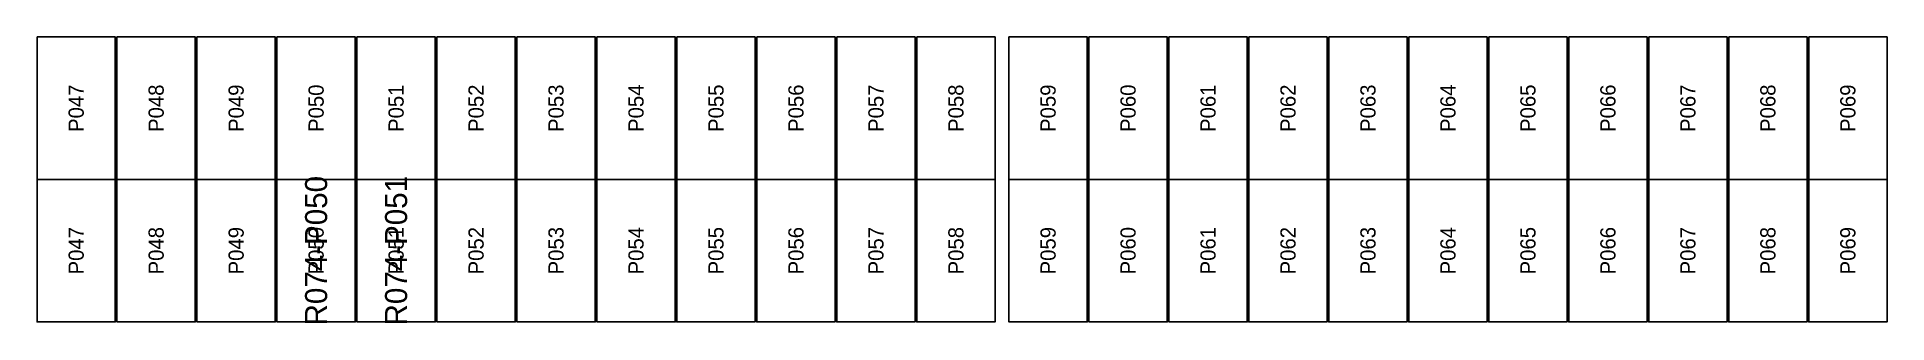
# Model space of a CAD drawing. Extents: x 296295 to 296770, y 651564 to 652121.
# Drawn here: x 296556.16 to 296582.95, y 651824.13 to 651828.28 of the extents above; entities that cross this region are included whole.
import ezdxf
from ezdxf.enums import TextEntityAlignment as Align

# ---------------------------------------------------------------- set-up
doc = ezdxf.new("R2010")
doc.units = 0

msp = doc.modelspace()

# ---------------------------------------------------------------- texts
at = {"layer": 'DEFECT_LABELS'}
for s, p in [('R074-P050', (296560.206, 651825.18)), ('R074-P051', (296561.364, 651825.18))]:
    msp.add_text(s, height=0.32, rotation=90, dxfattribs=at).set_placement(p, align=Align.MIDDLE_CENTER)
at = {"layer": 'PANEL_POSITION'}
for s, p in [('P047', (296556.732, 651827.243)), ('P048', (296557.89, 651827.243)), ('P049', (296559.048, 651827.243)), ('P050', (296560.206, 651827.243)), ('P051', (296561.364, 651827.243)), ('P052', (296562.522, 651827.243)), ('P053', (296563.68, 651827.243)), ('P054', (296564.838, 651827.243)), ('P055', (296565.996, 651827.243)), ('P056', (296567.154, 651827.243)), ('P057', (296568.312, 651827.243)), ('P058', (296569.47, 651827.243)), ('P059', (296570.804, 651827.243)), ('P060', (296571.962, 651827.243)), ('P061', (296573.12, 651827.243)), ('P062', (296574.278, 651827.243)), ('P063', (296575.436, 651827.243)), ('P064', (296576.594, 651827.243)), ('P065', (296577.752, 651827.243)), ('P066', (296578.91, 651827.243)), ('P067', (296580.068, 651827.243)), ('P068', (296581.226, 651827.243)), ('P069', (296582.384, 651827.243)), ('P047', (296556.732, 651825.18)), ('P048', (296557.89, 651825.18)), ('P049', (296559.048, 651825.18)), ('P050', (296560.206, 651825.18)), ('P051', (296561.364, 651825.18)), ('P052', (296562.522, 651825.18)), ('P053', (296563.68, 651825.18)), ('P054', (296564.838, 651825.18)), ('P055', (296565.996, 651825.18)), ('P056', (296567.154, 651825.18)), ('P057', (296568.312, 651825.18)), ('P058', (296569.47, 651825.18)), ('P059', (296570.804, 651825.18)), ('P060', (296571.962, 651825.18)), ('P061', (296573.12, 651825.18)), ('P062', (296574.278, 651825.18)), ('P063', (296575.436, 651825.18)), ('P064', (296576.594, 651825.18)), ('P065', (296577.752, 651825.18)), ('P066', (296578.91, 651825.18)), ('P067', (296580.068, 651825.18)), ('P068', (296581.226, 651825.18)), ('P069', (296582.384, 651825.18))]:
    msp.add_text(s, height=0.22, rotation=90, dxfattribs=at).set_placement(p, align=Align.MIDDLE_CENTER)

# ---------------------------------------------------------------- linework, layer by layer
at = {"layer": 'DEFECTIVE_PANELS'}
for points in [[(296559.639, 651826.212), (296560.773, 651826.212), (296560.773, 651824.149), (296559.639, 651824.149)], [(296560.797, 651826.212), (296561.931, 651826.212), (296561.931, 651824.149), (296560.797, 651824.149)]]:
    msp.add_lwpolyline(points, close=True, dxfattribs=at)
at = {"layer": 'PANELS_MASTER'}
for points in [[(296556.165, 651828.275), (296557.299, 651828.275), (296557.299, 651826.212), (296556.165, 651826.212)], [(296557.323, 651828.275), (296558.457, 651828.275), (296558.457, 651826.212), (296557.323, 651826.212)], [(296558.481, 651828.275), (296559.615, 651828.275), (296559.615, 651826.212), (296558.481, 651826.212)], [(296559.639, 651828.275), (296560.773, 651828.275), (296560.773, 651826.212), (296559.639, 651826.212)], [(296560.797, 651828.275), (296561.931, 651828.275), (296561.931, 651826.212), (296560.797, 651826.212)], [(296561.955, 651828.275), (296563.089, 651828.275), (296563.089, 651826.212), (296561.955, 651826.212)], [(296563.113, 651828.275), (296564.247, 651828.275), (296564.247, 651826.212), (296563.113, 651826.212)], [(296564.271, 651828.275), (296565.405, 651828.275), (296565.405, 651826.212), (296564.271, 651826.212)], [(296565.429, 651828.275), (296566.563, 651828.275), (296566.563, 651826.212), (296565.429, 651826.212)], [(296566.587, 651828.275), (296567.721, 651828.275), (296567.721, 651826.212), (296566.587, 651826.212)], [(296567.745, 651828.275), (296568.879, 651828.275), (296568.879, 651826.212), (296567.745, 651826.212)], [(296568.903, 651828.275), (296570.037, 651828.275), (296570.037, 651826.212), (296568.903, 651826.212)], [(296570.237, 651828.275), (296571.371, 651828.275), (296571.371, 651826.212), (296570.237, 651826.212)], [(296571.395, 651828.275), (296572.529, 651828.275), (296572.529, 651826.212), (296571.395, 651826.212)], [(296572.553, 651828.275), (296573.687, 651828.275), (296573.687, 651826.212), (296572.553, 651826.212)], [(296573.711, 651828.275), (296574.845, 651828.275), (296574.845, 651826.212), (296573.711, 651826.212)], [(296574.869, 651828.275), (296576.003, 651828.275), (296576.003, 651826.212), (296574.869, 651826.212)], [(296576.027, 651828.275), (296577.161, 651828.275), (296577.161, 651826.212), (296576.027, 651826.212)], [(296577.185, 651828.275), (296578.319, 651828.275), (296578.319, 651826.212), (296577.185, 651826.212)], [(296578.343, 651828.275), (296579.477, 651828.275), (296579.477, 651826.212), (296578.343, 651826.212)], [(296579.501, 651828.275), (296580.635, 651828.275), (296580.635, 651826.212), (296579.501, 651826.212)], [(296580.659, 651828.275), (296581.793, 651828.275), (296581.793, 651826.212), (296580.659, 651826.212)], [(296581.817, 651828.275), (296582.951, 651828.275), (296582.951, 651826.212), (296581.817, 651826.212)], [(296556.165, 651826.212), (296557.299, 651826.212), (296557.299, 651824.149), (296556.165, 651824.149)], [(296557.323, 651826.212), (296558.457, 651826.212), (296558.457, 651824.149), (296557.323, 651824.149)], [(296558.481, 651826.212), (296559.615, 651826.212), (296559.615, 651824.149), (296558.481, 651824.149)], [(296561.955, 651826.212), (296563.089, 651826.212), (296563.089, 651824.149), (296561.955, 651824.149)], [(296563.113, 651826.212), (296564.247, 651826.212), (296564.247, 651824.149), (296563.113, 651824.149)], [(296564.271, 651826.212), (296565.405, 651826.212), (296565.405, 651824.149), (296564.271, 651824.149)], [(296565.429, 651826.212), (296566.563, 651826.212), (296566.563, 651824.149), (296565.429, 651824.149)], [(296566.587, 651826.212), (296567.721, 651826.212), (296567.721, 651824.149), (296566.587, 651824.149)], [(296567.745, 651826.212), (296568.879, 651826.212), (296568.879, 651824.149), (296567.745, 651824.149)], [(296568.903, 651826.212), (296570.037, 651826.212), (296570.037, 651824.149), (296568.903, 651824.149)], [(296570.237, 651826.212), (296571.371, 651826.212), (296571.371, 651824.149), (296570.237, 651824.149)], [(296571.395, 651826.212), (296572.529, 651826.212), (296572.529, 651824.149), (296571.395, 651824.149)], [(296572.553, 651826.212), (296573.687, 651826.212), (296573.687, 651824.149), (296572.553, 651824.149)], [(296573.711, 651826.212), (296574.845, 651826.212), (296574.845, 651824.149), (296573.711, 651824.149)], [(296574.869, 651826.212), (296576.003, 651826.212), (296576.003, 651824.149), (296574.869, 651824.149)], [(296576.027, 651826.212), (296577.161, 651826.212), (296577.161, 651824.149), (296576.027, 651824.149)], [(296577.185, 651826.212), (296578.319, 651826.212), (296578.319, 651824.149), (296577.185, 651824.149)], [(296578.343, 651826.212), (296579.477, 651826.212), (296579.477, 651824.149), (296578.343, 651824.149)], [(296579.501, 651826.212), (296580.635, 651826.212), (296580.635, 651824.149), (296579.501, 651824.149)], [(296580.659, 651826.212), (296581.793, 651826.212), (296581.793, 651824.149), (296580.659, 651824.149)], [(296581.817, 651826.212), (296582.951, 651826.212), (296582.951, 651824.149), (296581.817, 651824.149)]]:
    msp.add_lwpolyline(points, close=True, dxfattribs=at)

msp.set_redraw_order([(e.dxf.handle, doc.entitydb.next_handle()) for e in msp.query("TEXT MTEXT ATTDEF DIMENSION ARC_DIMENSION")])  # texts and dimensions are drawn at this point

doc.saveas('drawing.dxf')
